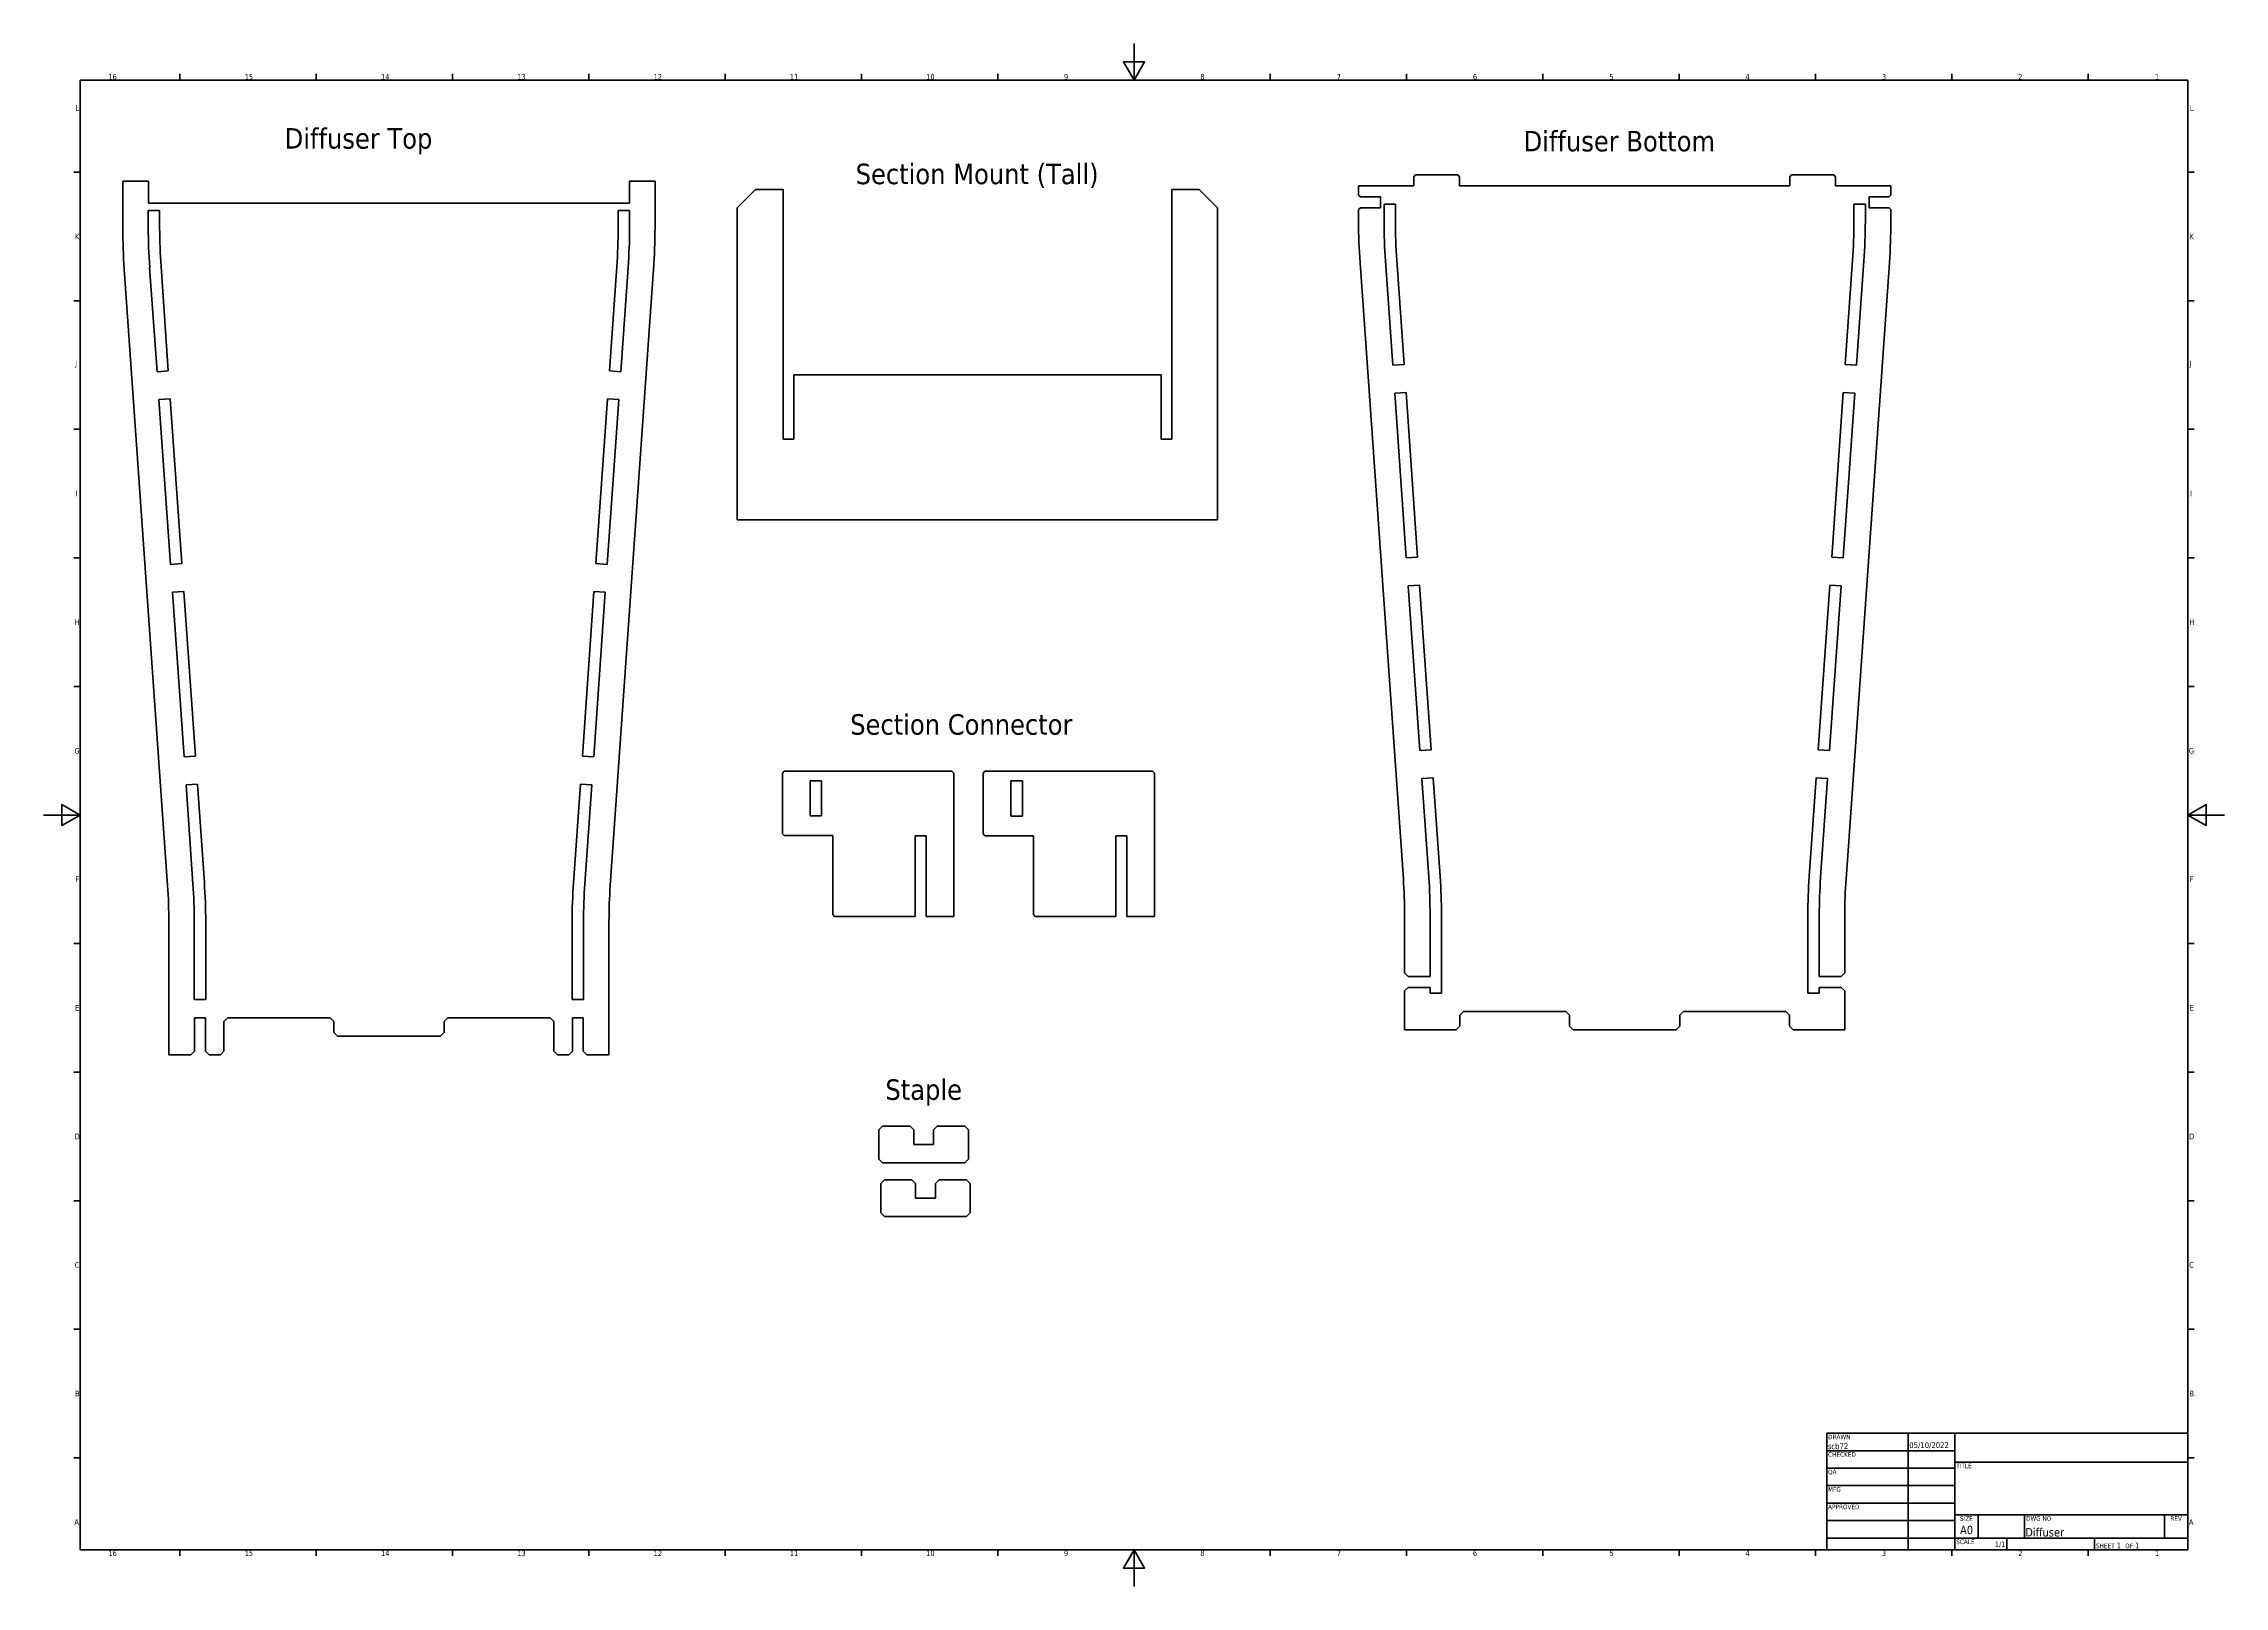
# Model space of a CAD drawing. Header units: inches. Extents: x 0 to 46.8, y 0 to 33.1.
import ezdxf
from ezdxf.enums import TextEntityAlignment as Align

# ---------------------------------------------------------------- set-up
doc = ezdxf.new("R2010")
doc.units = ezdxf.units.IN
doc.header["$MEASUREMENT"] = 0
for name, color, linetype, lineweight in [('Border (ANSI)', 7, 'Continuous', 70), ('Symbol (ANSI)', 7, 'Continuous', 25), ('Title (ANSI)', 7, 'Continuous', 50), ('Visible (ANSI)', 7, 'Continuous', 50)]:
    doc.layers.add(name, color=color, linetype=linetype, lineweight=lineweight)
doc.styles.add('Note Text (ANSI)', font='tahoma.ttf')
doc.styles.add('Text Style30', font='tahoma.ttf')
doc.styles.add('Text Style38', font='tahoma.ttf')
doc.styles.add('Text Style39', font='tahoma.ttf')

# ---------------------------------------------------------------- blocks, each defined once
blk = doc.blocks.new('Borders Default Border')
at = {"layer": 'Border (ANSI)'}
for p, q in [((2.926, 32.323), (2.926, 32.459)), ((5.851, 32.323), (5.851, 32.459)), ((8.777, 32.323), (8.777, 32.459)), ((11.703, 32.323), (11.703, 32.459)), ((14.628, 32.323), (14.628, 32.459)), ((17.554, 32.323), (17.554, 32.459)), ((20.48, 32.323), (20.48, 32.459)), ((26.331, 32.323), (26.331, 32.459)), ((29.257, 32.323), (29.257, 32.459)), ((32.183, 32.323), (32.183, 32.459)), ((35.108, 32.323), (35.108, 32.459)), ((38.034, 32.323), (38.034, 32.459)), ((40.96, 32.323), (40.96, 32.459)), ((43.885, 32.323), (43.885, 32.459)), ((0.787, 30.351), (0.652, 30.351)), ((46.024, 30.351), (46.159, 30.351)), ((0.787, 27.592), (0.652, 27.592)), ((46.024, 27.592), (46.159, 27.592)), ((0.787, 24.833), (0.652, 24.833)), ((46.024, 24.833), (46.159, 24.833)), ((0.787, 22.073), (0.652, 22.073)), ((46.024, 22.073), (46.159, 22.073)), ((0.787, 19.314), (0.652, 19.314)), ((46.024, 19.314), (46.159, 19.314)), ((0.787, 13.796), (0.652, 13.796)), ((46.024, 13.796), (46.159, 13.796)), ((0.787, 11.037), (0.652, 11.037)), ((46.024, 11.037), (46.159, 11.037)), ((0.787, 8.278), (0.652, 8.278)), ((46.024, 8.278), (46.159, 8.278)), ((0.787, 5.518), (0.652, 5.518)), ((46.024, 5.518), (46.159, 5.518)), ((0.787, 2.759), (0.652, 2.759)), ((46.024, 2.759), (46.159, 2.759)), ((2.926, 0.787), (2.926, 0.652)), ((5.851, 0.787), (5.851, 0.652)), ((8.777, 0.787), (8.777, 0.652)), ((11.703, 0.787), (11.703, 0.652)), ((14.628, 0.787), (14.628, 0.652)), ((17.554, 0.787), (17.554, 0.652)), ((20.48, 0.787), (20.48, 0.652)), ((26.331, 0.787), (26.331, 0.652)), ((29.257, 0.787), (29.257, 0.652)), ((32.183, 0.787), (32.183, 0.652)), ((35.108, 0.787), (35.108, 0.652)), ((38.034, 0.787), (38.034, 0.652)), ((40.96, 0.787), (40.96, 0.652)), ((43.885, 0.787), (43.885, 0.652))]:
    blk.add_line(p, q, dxfattribs=at)
at = {"layer": 'Border (ANSI)', "flags": 128}
for points in [[(23.406, 33.11), (23.406, 32.323), (23.178, 32.717), (23.633, 32.717), (23.406, 32.323)], [(0.787, 0.787), (0.787, 32.323), (46.024, 32.323), (46.024, 0.787), (0.787, 0.787)], [(0, 16.555), (0.787, 16.555), (0.394, 16.782), (0.394, 16.328), (0.787, 16.555)], [(46.811, 16.555), (46.024, 16.555), (46.417, 16.782), (46.417, 16.328), (46.024, 16.555)], [(23.406, 0), (23.406, 0.787), (23.178, 0.394), (23.633, 0.394), (23.406, 0.787)]]:
    blk.add_lwpolyline(points, dxfattribs=at)
at = {"layer": 'Border (ANSI)', "char_height": 0.12, "attachment_point": 7, "style": 'Note Text (ANSI)'}
for s, insert in [('16', (1.391, 32.336)), ('15', (4.316, 32.336)), ('14', (7.242, 32.339)), ('13', (10.168, 32.336)), ('12', (13.094, 32.339)), ('11', (16.019, 32.339)), ('10', (18.945, 32.336)), ('9', (21.903, 32.336)), ('8', (24.829, 32.336)), ('7', (27.757, 32.339)), ('6', (30.681, 32.336)), ('5', (33.61, 32.336)), ('4', (36.529, 32.339)), ('3', (39.459, 32.336)), ('2', (42.386, 32.339)), ('1', (45.321, 32.339)), ('L', (0.683, 31.671)), ('L', (46.07, 31.671)), ('K', (0.675, 28.911)), ('K', (46.063, 28.911)), ('J', (0.678, 26.151)), ('J', (46.066, 26.151)), ('I', (0.688, 23.393)), ('I', (46.076, 23.393)), ('H', (0.668, 20.634)), ('H', (46.056, 20.634)), ('G', (0.662, 17.872)), ('G', (46.05, 17.872)), ('F', (0.681, 15.116)), ('F', (46.068, 15.116)), ('E', (0.677, 12.356)), ('E', (46.065, 12.356)), ('D', (0.668, 9.597)), ('D', (46.055, 9.597)), ('C', (0.667, 6.836)), ('C', (46.055, 6.836)), ('B', (0.675, 4.079)), ('B', (46.063, 4.079)), ('A', (0.661, 1.32)), ('A', (46.048, 1.32)), ('16', (1.391, 0.649)), ('15', (4.316, 0.649)), ('14', (7.242, 0.652)), ('13', (10.168, 0.649)), ('12', (13.094, 0.652)), ('11', (16.019, 0.652)), ('10', (18.945, 0.649)), ('9', (21.903, 0.649)), ('8', (24.829, 0.649)), ('7', (27.757, 0.652)), ('6', (30.681, 0.649)), ('5', (33.61, 0.649)), ('4', (36.529, 0.652)), ('3', (39.459, 0.649)), ('2', (42.386, 0.652)), ('1', (45.321, 0.652))]:
    blk.add_mtext(s, dxfattribs=dict(at, insert=insert))
blk = doc.blocks.new('Title Blocks ANSI - Large')
at = {"layer": 'Title (ANSI)'}
for p, q in [((5, 7.45), (5, 4.95)), ((12.75, 7.45), (5, 7.45)), ((12.75, 4.95), (12.75, 7.45)), ((5, 4.95), (12.75, 4.95))]:
    blk.add_line(p, q, dxfattribs=at)
at = {"layer": 'Title (ANSI)', "lineweight": 35}
for p, q in [((5, 7.075), (7.75, 7.075)), ((6.75, 4.95), (6.75, 7.45)), ((7.75, 4.95), (7.75, 7.45)), ((5, 6.7), (7.75, 6.7)), ((7.75, 6.83), (12.75, 6.83)), ((5, 6.325), (7.75, 6.325)), ((5, 5.95), (7.75, 5.95)), ((12.75, 5.7), (7.75, 5.7)), ((8.25, 5.2), (8.25, 5.7)), ((9.25, 5.2), (9.25, 5.7)), ((12.25, 5.2), (12.25, 5.7)), ((5, 5.575), (7.75, 5.575)), ((7.75, 5.2), (5, 5.2)), ((12.75, 5.2), (7.75, 5.2)), ((8.87, 5.2), (8.87, 4.95)), ((10.75, 5.2), (10.75, 4.95))]:
    blk.add_line(p, q, dxfattribs=at)
at = {"layer": 'Title (ANSI)', "style": 'Text Style38'}
for s, p in [('CHECKED', (5.03, 7.045)), ('DRAWN', (5.03, 7.42)), ('QA', (5.03, 6.67)), ('TITLE', (7.78, 6.8)), ('MFG', (5.03, 6.295)), ('APPROVED', (5.03, 5.92)), ('DWG NO', (9.28, 5.67)), ('SCALE', (7.78, 5.17))]:
    blk.add_text(s, height=0.1, dxfattribs=at).set_placement(p, align=Align.TOP_LEFT)
for s, p in [('SIZE', (8, 5.67)), ('REV', (12.5, 5.67))]:
    blk.add_text(s, height=0.1, dxfattribs=at).set_placement(p, align=Align.TOP_CENTER)
at = {"layer": 'Title (ANSI)', "insert": (10.78, 4.98), "char_height": 0.12, "attachment_point": 7, "style": 'Note Text (ANSI)'}
blk.add_mtext('\\fTahoma|b0|i0;\\H0.1000;SHEET\\fTahoma|b0|i0;\\H0.1200; 1  \\fTahoma|b0|i0;\\H0.1000;OF\\fTahoma|b0|i0;\\H0.1200; 1 ', dxfattribs=at)
at = {"layer": 'Title (ANSI)'}
for tag, p, height, style in [('AUTHOR_001', (5.024, 7.108), 0.125, 'Text Style39'), ('CREATION_DATE_001', (6.773, 7.132), 0.125, 'Text Style39'), ('Sheet_Size_001', (7.863, 5.285), 0.18, 'Text Style30'), ('PART_NUMBER_001', (9.262, 5.234), 0.18, 'Text Style30'), ('Initial_View_Scale_001', (8.61, 5.006), 0.12, 'Note Text (ANSI)')]:
    blk.add_attdef(tag, p, '', height=height, dxfattribs=dict(at, style=style))
at = {"layer": 'Title (ANSI)', "style": 'Text Style39'}
for tag, p in [('COMPANY', (10.25, 7.14)), ('REVISION_NUMBER', (12.5, 5.375))]:
    blk.add_attdef(tag, text='', height=0.125, dxfattribs=at).set_placement(p, align=Align.MIDDLE_CENTER)
for tag, p in [('CHECKED_BY', (5.03, 6.73)), ('CHECKED_DATE', (6.78, 6.73)), ('MFG_APPROVED_BY', (5.03, 5.98)), ('MFG_APPROVED_DATE', (6.78, 5.98)), ('ENG_APPROVED_BY', (5.03, 5.605)), ('ENG_APPROVAL_DATE', (6.78, 5.605))]:
    blk.add_attdef(tag, text='', height=0.125, dxfattribs=at).set_placement(p, align=Align.BOTTOM_LEFT)
at = {"layer": 'Title (ANSI)', "style": 'Text Style30'}
blk.add_attdef('TITLE', text='', height=0.18, dxfattribs=at).set_placement((7.78, 6.223), align=Align.MIDDLE_LEFT)

msp = doc.modelspace()

# ---------------------------------------------------------------- linework, layer by layer
at = {"layer": 'Visible (ANSI)'}
for p, q in [((1.699, 30.155), (1.699, 29.153)), ((2.25, 30.155), (1.699, 30.155)), ((2.25, 29.683), (2.25, 30.155)), ((13.124, 30.155), (12.573, 30.155)), ((12.573, 30.155), (12.573, 29.683)), ((13.124, 29.153), (13.124, 30.155)), ((14.89, 29.584), (15.283, 29.978)), ((15.874, 29.978), (15.283, 29.978)), ((15.874, 24.624), (15.874, 29.978)), ((24.807, 29.978), (24.216, 29.978)), ((24.216, 29.978), (24.216, 24.624)), ((24.807, 29.978), (25.201, 29.584)), ((29.411, 30.057), (28.226, 30.057)), ((28.226, 30.057), (28.226, 29.86)), ((29.411, 30.254), (29.45, 30.294)), ((29.411, 30.254), (29.411, 30.057)), ((30.356, 30.294), (29.45, 30.294)), ((30.356, 30.294), (30.395, 30.254)), ((30.395, 30.057), (30.395, 30.254)), ((37.482, 30.057), (30.395, 30.057)), ((37.482, 30.254), (37.521, 30.294)), ((37.482, 30.254), (37.482, 30.057)), ((38.427, 30.294), (37.521, 30.294)), ((38.427, 30.294), (38.466, 30.254)), ((38.466, 30.057), (38.466, 30.254)), ((39.651, 30.057), (38.466, 30.057)), ((39.651, 29.86), (39.651, 30.057)), ((2.246, 29.153), (2.246, 29.529)), ((2.246, 29.529), (2.49, 29.529)), ((12.573, 29.683), (2.25, 29.683)), ((2.49, 29.529), (2.49, 29.153)), ((12.333, 29.153), (12.333, 29.529)), ((12.333, 29.529), (12.577, 29.529)), ((12.577, 29.529), (12.577, 29.153)), ((14.89, 29.584), (14.89, 22.892)), ((25.201, 22.892), (25.201, 29.584)), ((28.265, 29.821), (28.226, 29.86)), ((28.226, 29.549), (28.265, 29.589)), ((28.226, 29.549), (28.226, 29.291)), ((28.265, 29.821), (28.694, 29.821)), ((28.694, 29.589), (28.265, 29.589)), ((28.694, 29.821), (28.694, 29.589)), ((28.773, 29.291), (28.773, 29.668)), ((28.773, 29.668), (29.017, 29.668)), ((29.017, 29.668), (29.017, 29.291)), ((38.86, 29.291), (38.86, 29.668)), ((38.86, 29.668), (39.104, 29.668)), ((39.104, 29.668), (39.104, 29.291)), ((39.183, 29.821), (39.612, 29.821)), ((39.183, 29.589), (39.183, 29.821)), ((39.612, 29.589), (39.183, 29.589)), ((39.651, 29.86), (39.612, 29.821)), ((39.612, 29.589), (39.651, 29.549)), ((39.651, 29.291), (39.651, 29.549)), ((1.73, 28.269), (2.66, 15.041)), ((2.434, 26.067), (2.276, 28.308)), ((2.52, 28.325), (2.677, 26.085)), ((12.146, 26.085), (12.304, 28.325)), ((12.163, 15.041), (13.093, 28.269)), ((12.547, 28.308), (12.39, 26.067)), ((28.257, 28.407), (29.187, 15.18)), ((28.96, 26.206), (28.803, 28.446)), ((29.046, 28.463), (29.204, 26.223)), ((38.673, 26.223), (38.831, 28.463)), ((38.69, 15.18), (39.62, 28.407)), ((39.074, 28.446), (38.917, 26.206)), ((29.204, 26.223), (28.96, 26.206)), ((38.917, 26.206), (38.673, 26.223)), ((2.677, 26.085), (2.434, 26.067)), ((12.39, 26.067), (12.146, 26.085)), ((23.986, 26.002), (16.104, 26.002)), ((16.104, 26.002), (16.104, 24.624)), ((23.986, 24.624), (23.986, 26.002)), ((2.476, 25.469), (2.719, 25.486)), ((2.724, 21.934), (2.476, 25.469)), ((2.719, 25.486), (2.968, 21.951)), ((11.856, 21.951), (12.104, 25.486)), ((12.348, 25.469), (12.099, 21.934)), ((12.104, 25.486), (12.348, 25.469)), ((29.002, 25.607), (29.246, 25.624)), ((29.251, 22.072), (29.002, 25.607)), ((29.246, 25.624), (29.494, 22.089)), ((38.382, 22.089), (38.631, 25.624)), ((38.875, 25.607), (38.626, 22.072)), ((38.631, 25.624), (38.875, 25.607)), ((16.104, 24.624), (15.874, 24.624)), ((24.216, 24.624), (23.986, 24.624)), ((14.89, 22.892), (25.201, 22.892)), ((29.494, 22.089), (29.251, 22.072)), ((38.626, 22.072), (38.382, 22.089)), ((2.968, 21.951), (2.724, 21.934)), ((12.099, 21.934), (11.856, 21.951)), ((2.766, 21.335), (3.01, 21.352)), ((3.015, 17.8), (2.766, 21.335)), ((3.01, 21.352), (3.258, 17.817)), ((11.565, 17.817), (11.814, 21.352)), ((12.057, 21.335), (11.809, 17.8)), ((11.814, 21.352), (12.057, 21.335)), ((29.293, 21.473), (29.536, 21.49)), ((29.542, 17.938), (29.293, 21.473)), ((29.536, 21.49), (29.785, 17.955)), ((38.092, 17.955), (38.34, 21.49)), ((38.584, 21.473), (38.335, 17.938)), ((38.34, 21.49), (38.584, 21.473)), ((3.258, 17.817), (3.015, 17.8)), ((11.809, 17.8), (11.565, 17.817)), ((29.785, 17.955), (29.542, 17.938)), ((38.335, 17.938), (38.092, 17.955)), ((15.859, 17.455), (15.898, 17.494)), ((15.859, 17.455), (15.859, 16.152)), ((19.497, 17.494), (15.898, 17.494)), ((19.497, 17.494), (19.536, 17.455)), ((19.536, 14.38), (19.536, 17.455)), ((20.166, 17.454), (20.205, 17.493)), ((20.166, 17.454), (20.166, 16.151)), ((23.804, 17.493), (20.205, 17.493)), ((23.804, 17.493), (23.843, 17.454)), ((23.843, 14.379), (23.843, 17.454)), ((29.584, 17.339), (29.827, 17.356)), ((29.733, 15.218), (29.584, 17.339)), ((29.827, 17.356), (29.976, 15.235)), ((37.901, 15.235), (38.05, 17.356)), ((38.05, 17.356), (38.293, 17.339)), ((38.293, 17.339), (38.144, 15.218)), ((3.057, 17.201), (3.3, 17.218)), ((3.206, 15.08), (3.057, 17.201)), ((3.3, 17.218), (3.45, 15.097)), ((11.374, 15.097), (11.523, 17.218)), ((11.523, 17.218), (11.767, 17.201)), ((11.767, 17.201), (11.617, 15.08)), ((16.453, 16.534), (16.453, 17.29)), ((16.453, 17.29), (16.701, 17.29)), ((16.701, 17.29), (16.701, 16.534)), ((20.76, 16.532), (20.76, 17.288)), ((20.76, 17.288), (21.009, 17.288)), ((21.009, 17.288), (21.009, 16.532)), ((16.701, 16.534), (16.453, 16.534)), ((21.009, 16.532), (20.76, 16.532)), ((15.898, 16.113), (15.859, 16.152)), ((15.898, 16.113), (16.938, 16.113)), ((16.938, 16.113), (16.938, 14.42)), ((18.711, 16.111), (18.943, 16.111)), ((18.711, 14.38), (18.711, 16.111)), ((18.943, 16.111), (18.943, 14.38)), ((20.205, 16.111), (20.166, 16.151)), ((20.205, 16.111), (21.245, 16.111)), ((21.245, 16.111), (21.245, 14.418)), ((23.018, 16.109), (23.251, 16.109)), ((23.018, 14.379), (23.018, 16.109)), ((23.251, 16.109), (23.251, 14.379)), ((2.687, 14.268), (2.687, 11.411)), ((3.235, 12.592), (3.235, 14.268)), ((3.479, 14.268), (3.479, 12.592)), ((11.345, 12.592), (11.345, 14.268)), ((11.589, 14.268), (11.589, 12.592)), ((12.136, 11.411), (12.136, 14.268)), ((16.977, 14.38), (16.938, 14.42)), ((16.977, 14.38), (18.711, 14.38)), ((18.943, 14.38), (19.536, 14.38)), ((21.284, 14.379), (21.245, 14.418)), ((21.284, 14.379), (23.018, 14.379)), ((23.251, 14.379), (23.843, 14.379)), ((29.214, 14.406), (29.214, 13.168)), ((29.761, 13.089), (29.761, 14.406)), ((30.005, 14.406), (30.005, 12.731)), ((37.872, 12.731), (37.872, 14.406)), ((38.116, 14.406), (38.116, 13.089)), ((38.663, 13.168), (38.663, 14.406)), ((29.293, 13.089), (29.214, 13.168)), ((38.663, 13.168), (38.584, 13.089)), ((29.214, 12.778), (29.293, 12.856)), ((29.214, 12.778), (29.214, 11.943)), ((29.293, 13.089), (29.761, 13.089)), ((29.761, 12.856), (29.293, 12.856)), ((29.761, 12.731), (29.761, 12.856)), ((30.005, 12.731), (29.761, 12.731)), ((38.116, 12.731), (37.872, 12.731)), ((38.116, 13.089), (38.584, 13.089)), ((38.116, 12.856), (38.116, 12.731)), ((38.584, 12.856), (38.116, 12.856)), ((38.584, 12.856), (38.663, 12.778)), ((38.663, 11.943), (38.663, 12.778)), ((3.479, 12.592), (3.235, 12.592)), ((3.24, 11.49), (3.24, 12.199)), ((3.24, 12.199), (3.473, 12.199)), ((3.473, 12.199), (3.473, 11.49)), ((3.951, 12.203), (3.872, 12.124)), ((3.951, 12.203), (6.148, 12.203)), ((6.227, 12.124), (6.148, 12.203)), ((8.675, 12.203), (8.597, 12.124)), ((8.675, 12.203), (10.872, 12.203)), ((10.951, 12.124), (10.872, 12.203)), ((11.589, 12.592), (11.345, 12.592)), ((11.351, 11.49), (11.351, 12.199)), ((11.351, 12.199), (11.583, 12.199)), ((11.583, 12.199), (11.583, 11.49)), ((30.478, 12.341), (30.399, 12.262)), ((30.399, 12.022), (30.399, 12.262)), ((30.478, 12.341), (32.675, 12.341)), ((32.753, 12.262), (32.675, 12.341)), ((32.753, 12.262), (32.753, 12.022)), ((35.202, 12.341), (35.123, 12.262)), ((35.123, 12.022), (35.123, 12.262)), ((35.202, 12.341), (37.399, 12.341)), ((37.478, 12.262), (37.399, 12.341)), ((37.478, 12.262), (37.478, 12.022)), ((3.872, 11.49), (3.872, 12.124)), ((6.227, 12.124), (6.227, 11.884)), ((6.305, 11.805), (6.227, 11.884)), ((6.305, 11.805), (8.518, 11.805)), ((8.597, 11.884), (8.518, 11.805)), ((8.597, 11.884), (8.597, 12.124)), ((10.951, 12.124), (10.951, 11.49)), ((29.214, 11.943), (30.32, 11.943)), ((30.399, 12.022), (30.32, 11.943)), ((32.832, 11.943), (32.753, 12.022)), ((32.832, 11.943), (35.045, 11.943)), ((35.123, 12.022), (35.045, 11.943)), ((37.557, 11.943), (37.478, 12.022)), ((37.557, 11.943), (38.663, 11.943)), ((2.687, 11.411), (3.162, 11.411)), ((3.24, 11.49), (3.162, 11.411)), ((3.551, 11.411), (3.473, 11.49)), ((3.551, 11.411), (3.794, 11.411)), ((3.872, 11.49), (3.794, 11.411)), ((11.03, 11.411), (10.951, 11.49)), ((11.03, 11.411), (11.272, 11.411)), ((11.351, 11.49), (11.272, 11.411)), ((11.662, 11.411), (11.583, 11.49)), ((11.662, 11.411), (12.136, 11.411)), ((17.93, 9.796), (18.009, 9.874)), ((18.599, 9.874), (18.009, 9.874)), ((18.599, 9.874), (18.678, 9.796)), ((19.103, 9.796), (19.182, 9.874)), ((19.772, 9.874), (19.182, 9.874)), ((19.772, 9.874), (19.851, 9.796)), ((17.93, 9.796), (17.93, 9.166)), ((18.678, 9.481), (18.678, 9.796)), ((19.103, 9.481), (18.678, 9.481)), ((19.103, 9.796), (19.103, 9.481)), ((19.851, 9.166), (19.851, 9.796)), ((18.009, 9.087), (17.93, 9.166)), ((18.009, 9.087), (19.772, 9.087)), ((19.851, 9.166), (19.772, 9.087)), ((17.97, 8.646), (18.049, 8.725)), ((17.97, 8.646), (17.97, 8.016)), ((18.64, 8.725), (18.049, 8.725)), ((18.64, 8.725), (18.718, 8.646)), ((18.718, 8.331), (18.718, 8.646)), ((19.143, 8.646), (19.222, 8.725)), ((19.143, 8.646), (19.143, 8.331)), ((19.813, 8.725), (19.222, 8.725)), ((19.813, 8.725), (19.892, 8.646)), ((19.892, 8.016), (19.892, 8.646)), ((18.049, 7.937), (17.97, 8.016)), ((19.143, 8.331), (18.718, 8.331)), ((19.892, 8.016), (19.813, 7.937)), ((18.049, 7.937), (19.813, 7.937))]:
    msp.add_line(p, q, dxfattribs=at)
for centre, radius, start, end in [((14.298, 29.153), 12.598, 180, 184.0217), ((14.298, 29.153), 12.051, 180, 184.0217), ((14.298, 29.153), 11.807, 180, 184.0217), ((0.526, 29.153), 11.807, 355.9783, 0), ((0.526, 29.153), 12.051, 355.9783, 0), ((0.526, 29.153), 12.598, 355.9783, 0), ((40.824, 29.291), 12.598, 180, 184.0217), ((40.824, 29.291), 12.051, 180, 184.0217), ((40.824, 29.291), 11.807, 180, 184.0217), ((27.053, 29.291), 11.807, 355.9783, 0), ((27.053, 29.291), 12.051, 355.9783, 0), ((27.053, 29.291), 12.598, 355.9783, 0), ((-8.336, 14.268), 11.024, 0, 4.0217), ((-8.336, 14.268), 11.571, 0, 4.0217), ((-8.336, 14.268), 11.815, 0, 4.0217), ((23.16, 14.268), 11.815, 175.9783, 180), ((23.16, 14.268), 11.571, 175.9783, 180), ((23.16, 14.268), 11.024, 175.9783, 180), ((18.19, 14.406), 11.024, 0, 4.0217), ((18.19, 14.406), 11.571, 0, 4.0217), ((18.19, 14.406), 11.815, 0, 4.0217), ((49.686, 14.406), 11.815, 175.9783, 180), ((49.686, 14.406), 11.571, 175.9783, 180), ((49.686, 14.406), 11.024, 175.9783, 180)]:
    msp.add_arc(centre, radius, start, end, dxfattribs=at)

# ---------------------------------------------------------------- block references
msp.add_blockref('Borders Default Border', (0, 0))
msp.add_blockref('Title Blocks ANSI - Large', (33.274, -4.163)).add_auto_attribs({'AUTHOR_001': 'scb72', 'CREATION_DATE_001': '05/10/2022', 'PART_NUMBER_001': 'Diffuser', 'Sheet_Size_001': 'A0', 'Initial_View_Scale_001': '1/1'})

# ---------------------------------------------------------------- texts
at = {"layer": 'Symbol (ANSI)', "char_height": 0.44, "attachment_point": 1, "line_spacing_factor": 0.536865, "style": 'Note Text (ANSI)'}
for s, insert, width in [('\\fTahoma|b0|i0;\\H0.4400;Diffuser Top\\P', (5.174, 31.297), 5.4023), ('\\fTahoma|b0|i0;\\H0.4400;Diffuser Bottom\\P', (31.768, 31.238), 5.4023), ('\\fTahoma|b0|i0;\\H0.4400;Section Mount (Tall)\\P', (17.431, 30.534), 5.4023), ('\\fTahoma|b0|i0;\\H0.4400;Section Connector\\P', (17.314, 18.719), 4.84321)]:
    msp.add_mtext(s, dxfattribs=dict(at, insert=insert, width=width))
at = {"layer": 'Symbol (ANSI)', "insert": (18.069, 10.882), "char_height": 0.44, "width": 1.6484, "attachment_point": 1, "style": 'Note Text (ANSI)'}
msp.add_mtext('\\fTahoma|b0|i0;\\H0.4400;Staple', dxfattribs=at)

doc.saveas('drawing.dxf')
